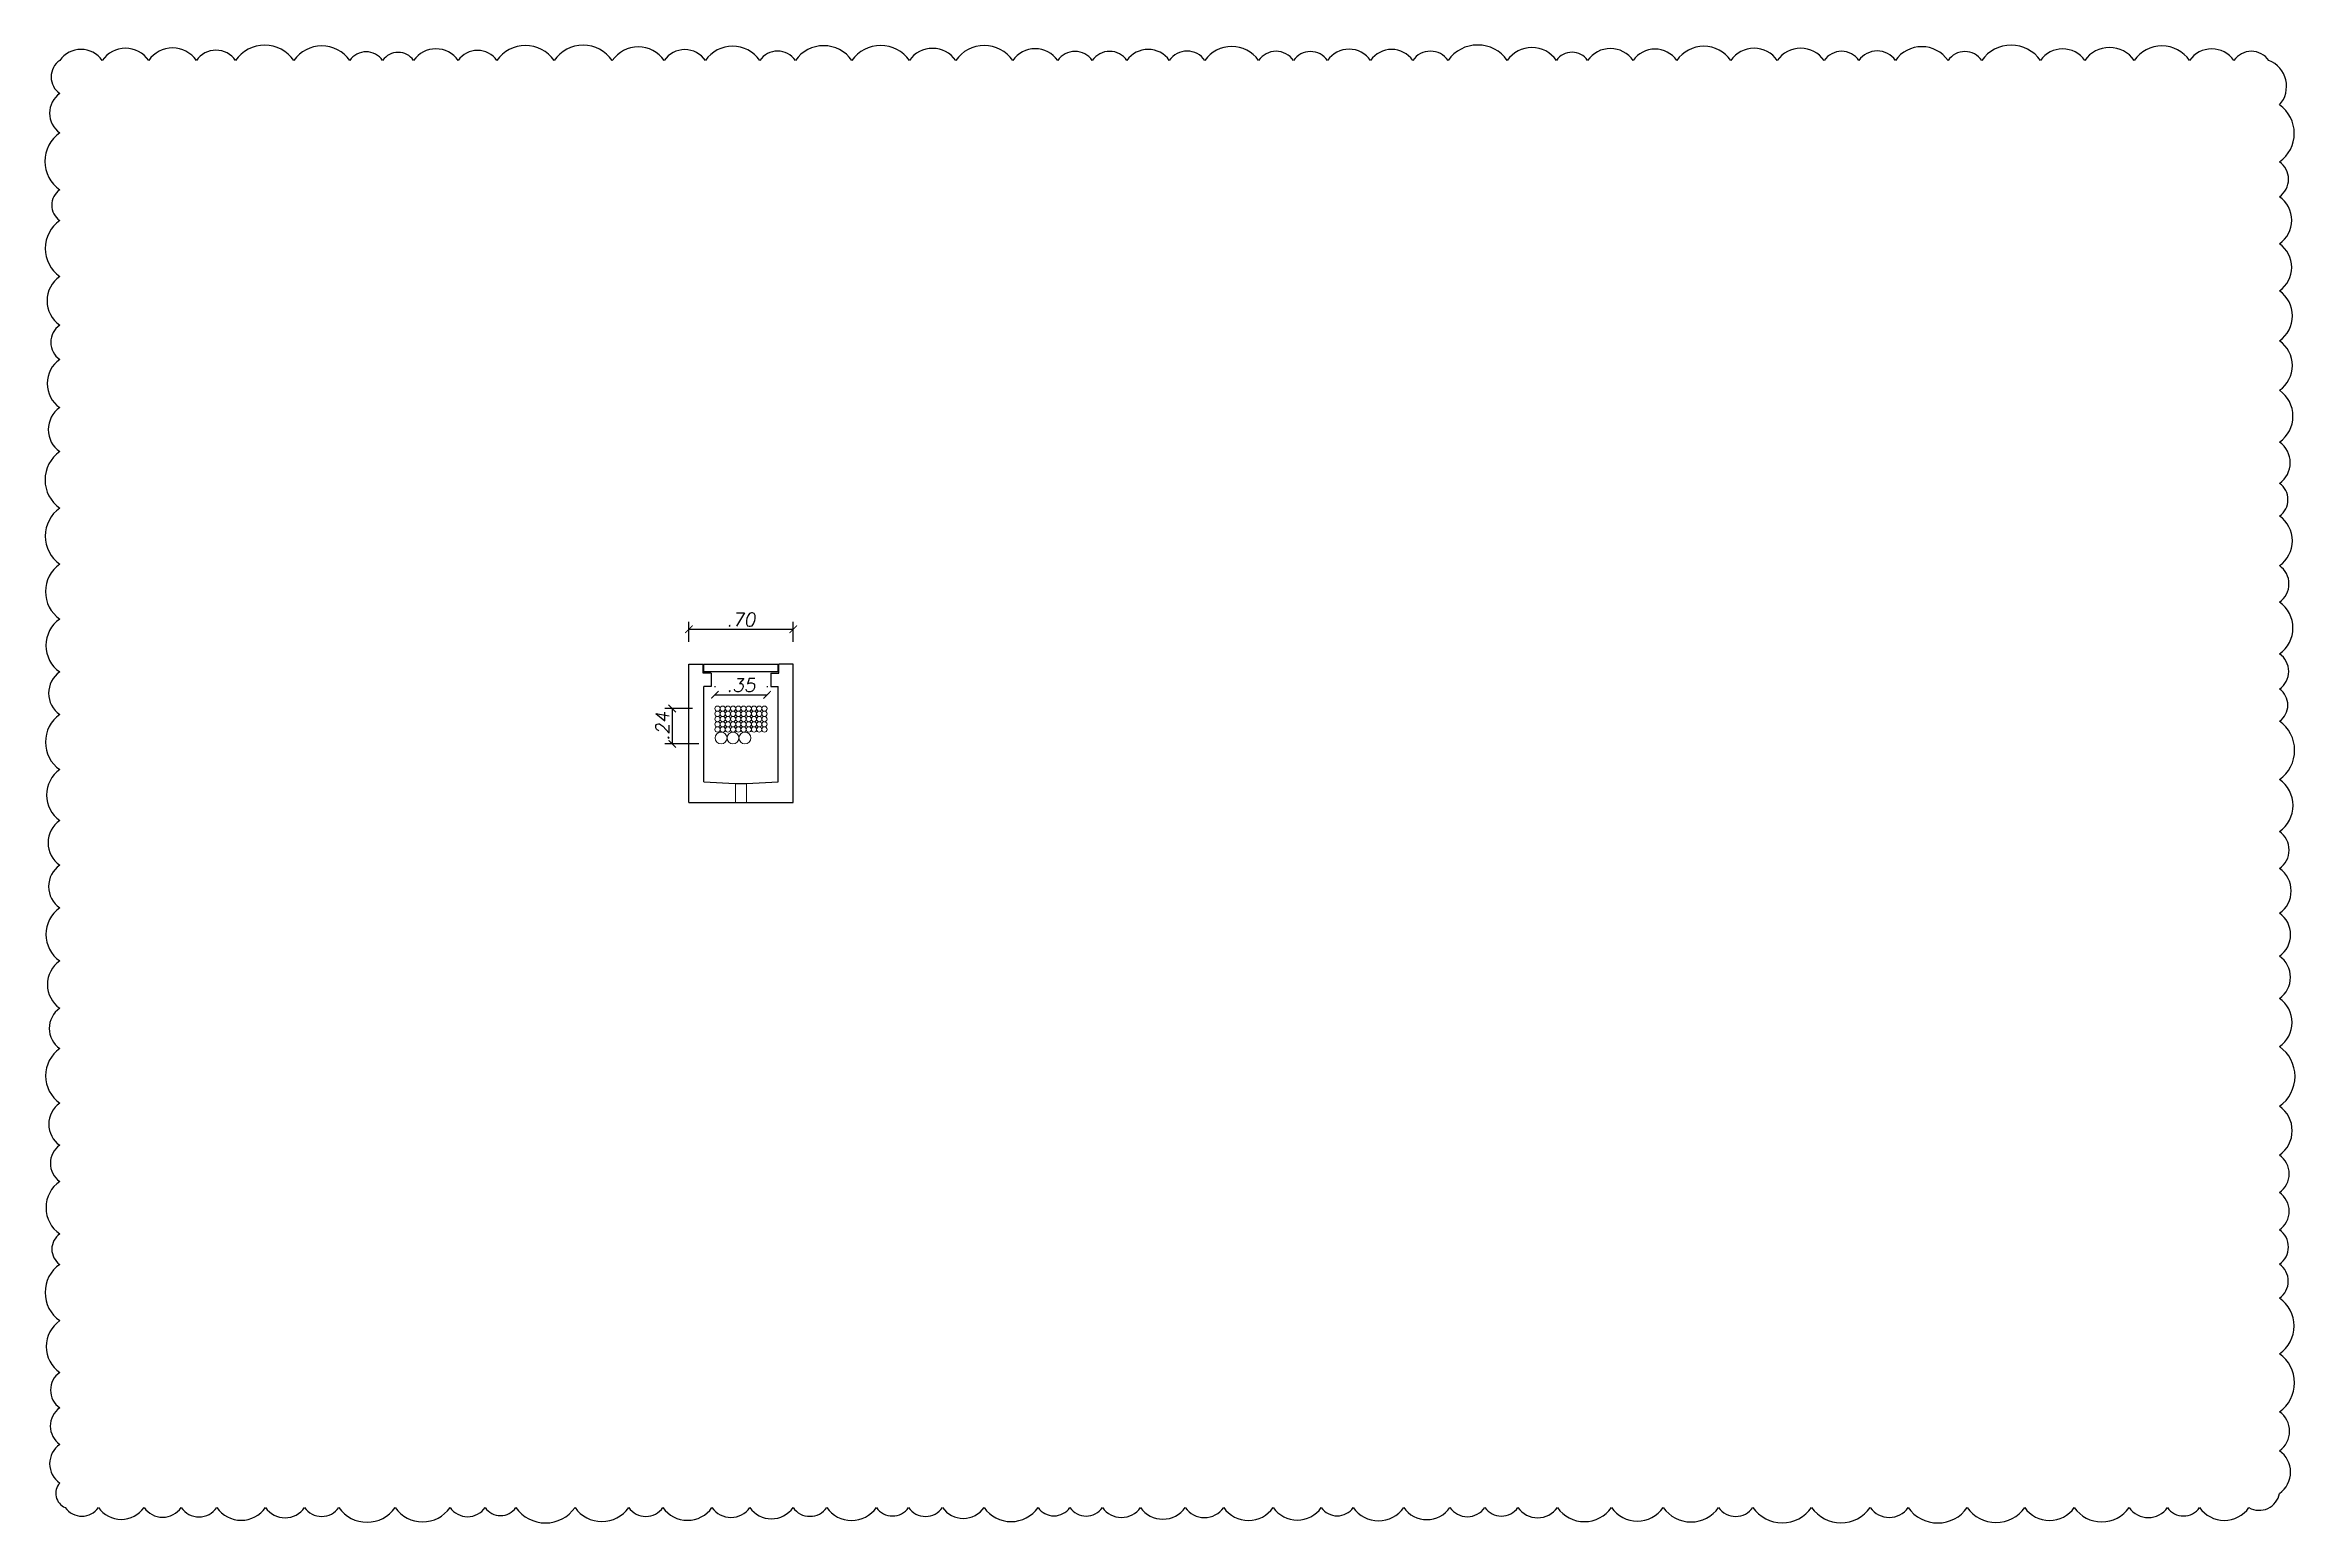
# Model space of a CAD drawing. Header units: millimetres. Extents: x 226520 to 226729, y 8188097 to 8188252.
# Drawn here: x 226650.41 to 226665.51, y 8188227.09 to 8188237.01 of the extents above; entities that cross this region are included whole.
import ezdxf

# ---------------------------------------------------------------- set-up
doc = ezdxf.new("R2010")
doc.units = ezdxf.units.MM
doc.layers.add('ARQ. 07.12.19', color=8, linetype='Continuous', lineweight=13)
doc.layers.add('DLP_MURO BAJO', color=2, linetype='Continuous')
doc.layers.add('REV ARQ', color=30, linetype='Continuous')
doc.styles.add('ROMANS', font='ROMANS.shx', dxfattribs={"oblique": 10})
doc.dimstyles.new('COTA-75-I', dxfattribs={"dimtxt": 0.11, "dimasz": 0.075, "dimexe": 0.05, "dimexo": 0.15, "dimgap": 0.03, "dimtad": 1, "dimzin": 4, "dimdsep": 46, "dimtxsty": 'ROMANS', "dimblk": 'ARCHTICK', "dimcen": 0.09, "dimclrd": 7, "dimclre": 7, "dimclrt": 2, "dimadec": 0, "dimazin": 0, "dimtfac": 1.2, "dimtix": 1, "dimtmove": 2, "dimatfit": 3, "dimfxl": 0.05, "dimtolj": 1, "dimtzin": 4, "dimarcsym": 0})

msp = doc.modelspace()

# ---------------------------------------------------------------- blocks, each defined once
blk = doc.blocks.new('_ArchTick')
at = {"color": 0, "linetype": 'ByBlock', "const_width": 0.15}
blk.add_lwpolyline([(-0.5, -0.5), (0.5, 0.5)], dxfattribs=at)
blk = doc.blocks.new('*D20')
at = {"color": 7, "lineweight": -2, "transparency": 16777216}
for p, q in [((226654.728, 8188233.003), (226654.728, 8188233.137)), ((226654.728, 8188233.087), (226655.428, 8188233.087)), ((226655.428, 8188233.003), (226655.428, 8188233.137))]:
    blk.add_line(p, q, dxfattribs=at)
at = {"layer": 'DEFPOINTS', "color": 0, "transparency": 16777216}
for p in [(226655.428, 8188233.087), (226654.728, 8188232.853), (226655.428, 8188232.853)]:
    blk.add_point(p, dxfattribs=at)
at = {"color": 7, "lineweight": -2, "transparency": 16777216, "xscale": 0.05, "yscale": 0.05, "zscale": 0.05, "rotation": 180}
blk.add_blockref('_ArchTick', (226654.728, 8188233.087), dxfattribs=at)
at = {"color": 7, "lineweight": -2, "transparency": 16777216, "xscale": 0.05, "yscale": 0.05, "zscale": 0.05}
blk.add_blockref('_ArchTick', (226655.428, 8188233.087), dxfattribs=at)
at = {"color": 2, "lineweight": 13, "transparency": 16777216, "insert": (226655.078, 8188233.152), "char_height": 0.09, "attachment_point": 5, "style": 'ROMANS'}
blk.add_mtext('\\A1;.70', dxfattribs=at)
blk = doc.blocks.new('*D23')
at = {"color": 7, "lineweight": -2, "transparency": 16777216}
for p, q in [((226654.903, 8188232.705), (226654.903, 8188232.698)), ((226655.253, 8188232.705), (226655.253, 8188232.698)), ((226654.903, 8188232.648), (226655.253, 8188232.648))]:
    blk.add_line(p, q, dxfattribs=at)
at = {"layer": 'DEFPOINTS', "color": 0, "transparency": 16777216}
for p in [(226654.903, 8188232.555), (226655.253, 8188232.648), (226655.253, 8188232.555)]:
    blk.add_point(p, dxfattribs=at)
at = {"color": 7, "lineweight": -2, "transparency": 16777216, "xscale": 0.05, "yscale": 0.05, "zscale": 0.05, "rotation": 180}
blk.add_blockref('_ArchTick', (226654.903, 8188232.648), dxfattribs=at)
at = {"color": 7, "lineweight": -2, "transparency": 16777216, "xscale": 0.05, "yscale": 0.05, "zscale": 0.05}
blk.add_blockref('_ArchTick', (226655.253, 8188232.648), dxfattribs=at)
at = {"color": 2, "lineweight": 13, "transparency": 16777216, "insert": (226655.078, 8188232.713), "char_height": 0.09, "attachment_point": 5, "style": 'ROMANS'}
blk.add_mtext('\\A1;.35', dxfattribs=at)
blk = doc.blocks.new('*D24')
at = {"color": 7, "lineweight": -2, "transparency": 16777216}
for p, q in [((226654.753, 8188232.556), (226654.566, 8188232.556)), ((226654.616, 8188232.556), (226654.616, 8188232.318)), ((226654.794, 8188232.318), (226654.566, 8188232.318))]:
    blk.add_line(p, q, dxfattribs=at)
at = {"layer": 'DEFPOINTS', "color": 0, "transparency": 16777216}
for p in [(226654.903, 8188232.556), (226654.616, 8188232.318), (226654.944, 8188232.318)]:
    blk.add_point(p, dxfattribs=at)
at = {"color": 7, "lineweight": -2, "transparency": 16777216, "xscale": 0.05, "yscale": 0.05, "zscale": 0.05}
for p, rotation in [((226654.616, 8188232.556), 90), ((226654.616, 8188232.318), 270)]:
    blk.add_blockref('_ArchTick', p, dxfattribs=dict(at, rotation=rotation))
at = {"color": 2, "lineweight": 13, "transparency": 16777216, "insert": (226654.551, 8188232.437), "char_height": 0.09, "attachment_point": 5, "rotation": 90, "style": 'ROMANS'}
blk.add_mtext('\\A1;.24', dxfattribs=at)

# ---------------------------------------------------------------- dimensions: what is measured, and where the dimension line sits
at = {"color": 3, "lineweight": 13}
for base, p1, p2, picture, middle in [((226655.428, 8188233.087), (226654.728, 8188232.853), (226655.428, 8188232.853), '*D20', (226655.078, 8188233.152)), ((226655.253, 8188232.648), (226654.903, 8188232.555), (226655.253, 8188232.555), '*D23', (226655.078, 8188232.713))]:
    dim = msp.add_linear_dim(base=base, p1=p1, p2=p2, dimstyle='COTA-75-I', override={"dimtxt": 0.09, "dimasz": 0.05, "dimgap": 0.02}, dxfattribs=at)
    dim.commit()
    dim.dimension.update_dxf_attribs({"geometry": picture, "text_midpoint": middle})
dim = msp.add_linear_dim(base=(226654.616, 8188232.318), p1=(226654.903, 8188232.556), p2=(226654.944, 8188232.318), angle=90, dimstyle='COTA-75-I', override={"dimtxt": 0.09, "dimasz": 0.05, "dimgap": 0.02}, dxfattribs=at)
dim.commit()
dim.dimension.update_dxf_attribs({"geometry": '*D24', "text_midpoint": (226654.551, 8188232.437)})

# ---------------------------------------------------------------- linework, layer by layer
at = {"color": 3, "lineweight": 13}
for centre, radius in [((226654.92, 8188232.555), 0.0175), ((226654.955, 8188232.555), 0.0175), ((226654.99, 8188232.555), 0.0175), ((226655.025, 8188232.555), 0.0175), ((226655.06, 8188232.555), 0.0175), ((226655.095, 8188232.555), 0.0175), ((226655.13, 8188232.555), 0.0175), ((226655.165, 8188232.555), 0.0175), ((226655.2, 8188232.555), 0.0175), ((226655.235, 8188232.555), 0.0175), ((226654.92, 8188232.52), 0.0175), ((226654.92, 8188232.485), 0.0175), ((226654.92, 8188232.45), 0.0175), ((226654.92, 8188232.415), 0.0175), ((226654.955, 8188232.52), 0.0175), ((226654.955, 8188232.485), 0.0175), ((226654.955, 8188232.45), 0.0175), ((226654.955, 8188232.415), 0.0175), ((226654.99, 8188232.52), 0.0175), ((226654.99, 8188232.485), 0.0175), ((226654.99, 8188232.45), 0.0175), ((226654.99, 8188232.415), 0.0175), ((226655.025, 8188232.52), 0.0175), ((226655.025, 8188232.485), 0.0175), ((226655.025, 8188232.45), 0.0175), ((226655.025, 8188232.415), 0.0175), ((226655.06, 8188232.52), 0.0175), ((226655.06, 8188232.485), 0.0175), ((226655.06, 8188232.45), 0.0175), ((226655.06, 8188232.415), 0.0175), ((226655.095, 8188232.52), 0.0175), ((226655.095, 8188232.485), 0.0175), ((226655.095, 8188232.45), 0.0175), ((226655.095, 8188232.415), 0.0175), ((226655.13, 8188232.52), 0.0175), ((226655.13, 8188232.485), 0.0175), ((226655.13, 8188232.45), 0.0175), ((226655.13, 8188232.415), 0.0175), ((226655.165, 8188232.52), 0.0175), ((226655.165, 8188232.485), 0.0175), ((226655.165, 8188232.45), 0.0175), ((226655.165, 8188232.415), 0.0175), ((226655.2, 8188232.52), 0.0175), ((226655.2, 8188232.485), 0.0175), ((226655.2, 8188232.45), 0.0175), ((226655.2, 8188232.415), 0.0175), ((226655.235, 8188232.52), 0.0175), ((226655.235, 8188232.485), 0.0175), ((226655.235, 8188232.45), 0.0175), ((226655.235, 8188232.415), 0.0175), ((226654.944, 8188232.358), 0.04), ((226655.024, 8188232.358), 0.04), ((226655.104, 8188232.358), 0.04)]:
    msp.add_circle(centre, radius, dxfattribs=at)
at = {"layer": 'ARQ. 07.12.19'}
for points in [[(226655.04, 8188232.053), (226655.04, 8188231.925)], [(226655.115, 8188232.053), (226655.115, 8188231.925)]]:
    msp.add_lwpolyline(points, dxfattribs=at)
at = {"layer": 'DLP_MURO BAJO'}
msp.add_lwpolyline([(226650.506, 8188236.903, 0.520567), (226650.506, 8188236.681, 0.520567), (226650.506, 8188236.417, 0.520567), (226650.506, 8188236.035, 0.520567), (226650.506, 8188235.829, 0.520567), (226650.506, 8188235.454, 0.520567), (226650.506, 8188235.127, 0.520567), (226650.506, 8188234.897, 0.520567), (226650.506, 8188234.574, 0.520567), (226650.506, 8188234.279, 0.520567), (226650.506, 8188233.9, 0.520567), (226650.506, 8188233.524, 0.520567), (226650.506, 8188233.156, 0.520567), (226650.506, 8188232.801, 0.520567), (226650.506, 8188232.515, 0.520567), (226650.506, 8188232.146, 0.520567), (226650.506, 8188231.805, 0.520567), (226650.506, 8188231.505, 0.520567), (226650.506, 8188231.218, 0.520567), (226650.506, 8188230.863, 0.520567), (226650.506, 8188230.545, 0.520567), (226650.506, 8188230.275, 0.520567), (226650.506, 8188229.909, 0.520567), (226650.506, 8188229.626, 0.520567), (226650.506, 8188229.384, 0.520567), (226650.506, 8188229.031, 0.520567), (226650.506, 8188228.827, 0.520567), (226650.506, 8188228.45, 0.520567), (226650.506, 8188228.102, 0.520567), (226650.506, 8188227.865, 0.520567), (226650.506, 8188227.62, 0.520567), (226650.506, 8188227.36, 0.520567), (226650.543, 8188227.196, 0.520567), (226650.766, 8188227.196, 0.520567), (226651.072, 8188227.196, 0.520567), (226651.321, 8188227.196, 0.520567), (226651.56, 8188227.196, 0.520567), (226651.887, 8188227.196, 0.520567), (226652.149, 8188227.196, 0.520567), (226652.379, 8188227.196, 0.520567), (226652.757, 8188227.196, 0.520567), (226653.125, 8188227.196, 0.520567), (226653.361, 8188227.196, 0.520567), (226653.567, 8188227.196, 0.520567), (226653.964, 8188227.196, 0.520567), (226654.324, 8188227.196, 0.520567), (226654.554, 8188227.196, 0.520567), (226654.883, 8188227.196, 0.520567), (226655.137, 8188227.196, 0.520567), (226655.427, 8188227.196, 0.520567), (226655.653, 8188227.196, 0.520567), (226655.986, 8188227.196, 0.520567), (226656.202, 8188227.196, 0.520567), (226656.43, 8188227.196, 0.520567), (226656.709, 8188227.196, 0.520567), (226657.071, 8188227.196, 0.520567), (226657.285, 8188227.196, 0.520567), (226657.503, 8188227.196, 0.520567), (226657.759, 8188227.196, 0.520567), (226658.059, 8188227.196, 0.520567), (226658.317, 8188227.196, 0.520567), (226658.649, 8188227.196, 0.520567), (226658.972, 8188227.196, 0.520567), (226659.186, 8188227.196, 0.520567), (226659.525, 8188227.196, 0.520567), (226659.835, 8188227.196, 0.520567), (226660.07, 8188227.196, 0.520567), (226660.291, 8188227.196, 0.520567), (226660.556, 8188227.196, 0.520567), (226660.919, 8188227.196, 0.520567), (226661.267, 8188227.196, 0.520567), (226661.638, 8188227.196, 0.520567), (226661.868, 8188227.196, 0.520567), (226662.262, 8188227.196, 0.520567), (226662.656, 8188227.196, 0.520567), (226662.91, 8188227.196, 0.520567), (226663.307, 8188227.196, 0.520567), (226663.692, 8188227.196, 0.520567), (226664.025, 8188227.196, 0.520567), (226664.393, 8188227.196, 0.520567), (226664.65, 8188227.196, 0.520567), (226664.866, 8188227.196, 0.520567), (226665.197, 8188227.196, 0.520567), (226665.402, 8188227.291, 0.520567), (226665.402, 8188227.577, 0.520567), (226665.402, 8188227.839, 0.520567), (226665.402, 8188228.227, 0.520567), (226665.402, 8188228.601, 0.520567), (226665.402, 8188228.828, 0.520567), (226665.402, 8188229.059, 0.520567), (226665.402, 8188229.309, 0.520567), (226665.402, 8188229.56, 0.520567), (226665.402, 8188229.888, 0.520567), (226665.402, 8188230.288, 0.520567), (226665.402, 8188230.611, 0.520567), (226665.402, 8188230.895, 0.520567), (226665.402, 8188231.182, 0.520567), (226665.402, 8188231.482, 0.520567), (226665.402, 8188231.731, 0.520567), (226665.402, 8188232.08, 0.520567), (226665.402, 8188232.471, 0.520567), (226665.402, 8188232.686, 0.520567), (226665.402, 8188232.923, 0.520567), (226665.402, 8188233.269, 0.520567), (226665.402, 8188233.514, 0.520567), (226665.402, 8188233.847, 0.520567), (226665.402, 8188234.066, 0.520567), (226665.402, 8188234.343, 0.520567), (226665.402, 8188234.69, 0.520567), (226665.402, 8188235.022, 0.520567), (226665.402, 8188235.357, 0.520567), (226665.402, 8188235.673, 0.520567), (226665.402, 8188235.989, 0.520567), (226665.402, 8188236.223, 0.520567), (226665.402, 8188236.604, 0.520567), (226665.331, 8188236.903, 0.520567), (226665.096, 8188236.903, 0.520567), (226664.799, 8188236.903, 0.520567), (226664.427, 8188236.903, 0.520567), (226664.095, 8188236.903, 0.520567), (226663.798, 8188236.903, 0.520567), (226663.404, 8188236.903, 0.520567), (226663.178, 8188236.903, 0.520567), (226662.825, 8188236.903, 0.520567), (226662.58, 8188236.903, 0.520567), (226662.346, 8188236.903, 0.520567), (226662.032, 8188236.903, 0.520567), (226661.72, 8188236.903, 0.520567), (226661.357, 8188236.903, 0.520567), (226661.065, 8188236.903, 0.520567), (226660.759, 8188236.903, 0.520567), (226660.55, 8188236.903, 0.520567), (226660.22, 8188236.903, 0.520567), (226659.823, 8188236.903, 0.520567), (226659.586, 8188236.903, 0.520567), (226659.303, 8188236.903, 0.520567), (226659.013, 8188236.903, 0.520567), (226658.785, 8188236.903, 0.520567), (226658.551, 8188236.903, 0.520567), (226658.191, 8188236.903, 0.520567), (226657.952, 8188236.903, 0.520567), (226657.668, 8188236.903, 0.520567), (226657.435, 8188236.903, 0.520567), (226657.203, 8188236.903, 0.520567), (226656.901, 8188236.903, 0.520567), (226656.519, 8188236.903, 0.520567), (226656.208, 8188236.903, 0.520567), (226655.822, 8188236.903, 0.520567), (226655.443, 8188236.903, 0.520567), (226655.204, 8188236.903, 0.520567), (226654.839, 8188236.903, 0.520567), (226654.562, 8188236.903, 0.520567), (226654.214, 8188236.903, 0.520567), (226653.823, 8188236.903, 0.520567), (226653.439, 8188236.903, 0.520567), (226653.18, 8188236.903, 0.520567), (226652.881, 8188236.903, 0.520567), (226652.673, 8188236.903, 0.520567), (226652.452, 8188236.903, 0.520567), (226652.077, 8188236.903, 0.520567), (226651.686, 8188236.903, 0.520567), (226651.423, 8188236.903, 0.520567), (226651.103, 8188236.903, 0.520567), (226650.791, 8188236.903, 0.520567)], format="xyb", close=True, dxfattribs=at)
at = {"layer": 'REV ARQ', "color": 4}
for p, q in [((226654.728, 8188231.925), (226654.728, 8188232.853)), ((226654.828, 8188232.803), (226654.828, 8188232.853)), ((226655.327, 8188232.803), (226655.327, 8188232.853)), ((226655.428, 8188231.925), (226655.428, 8188232.853)), ((226654.828, 8188232.803), (226655.327, 8188232.803)), ((226654.828, 8188232.063), (226654.828, 8188232.703)), ((226655.328, 8188232.063), (226655.328, 8188232.703)), ((226654.727, 8188232.068), (226654.728, 8188232.068)), ((226654.828, 8188232.063), (226655.039, 8188232.053)), ((226655.114, 8188232.053), (226655.328, 8188232.063)), ((226654.728, 8188231.925), (226655.428, 8188231.925))]:
    msp.add_line(p, q, dxfattribs=at)
for points in [[(226654.728, 8188232.853), (226654.823, 8188232.853)], [(226654.878, 8188232.793), (226654.823, 8188232.793), (226654.823, 8188232.853)], [(226654.828, 8188232.853), (226655.327, 8188232.853)], [(226655.278, 8188232.793), (226655.332, 8188232.793), (226655.332, 8188232.853)], [(226655.428, 8188232.853), (226655.332, 8188232.853)], [(226654.878, 8188232.703), (226654.828, 8188232.703)], [(226654.878, 8188232.793), (226654.878, 8188232.703)], [(226655.278, 8188232.793), (226655.278, 8188232.703)], [(226655.278, 8188232.703), (226655.328, 8188232.703)], [(226655.04, 8188232.053), (226655.115, 8188232.053)]]:
    msp.add_lwpolyline(points, dxfattribs=at)

msp.set_redraw_order([(e.dxf.handle, doc.entitydb.next_handle()) for e in msp.query("TEXT MTEXT ATTDEF DIMENSION ARC_DIMENSION")])  # texts and dimensions are drawn at this point

doc.saveas('drawing.dxf')
